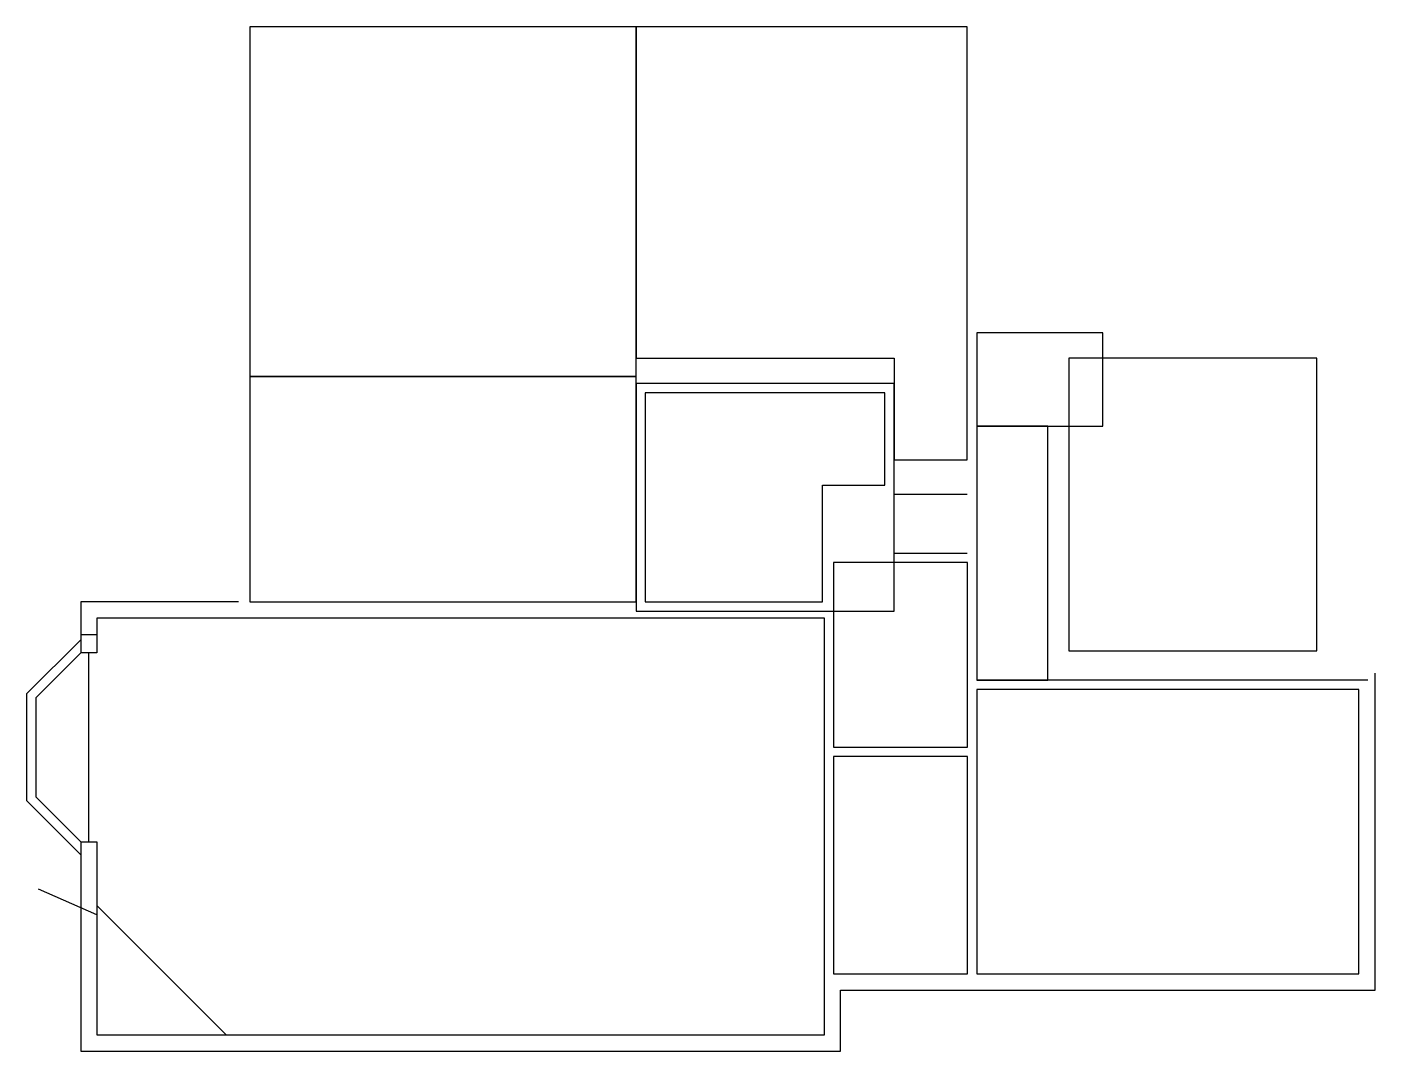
# Model space of a CAD drawing. Header units: inches. Extents: x -625442 to 34963, y -27993 to 66986.
# Drawn here: x -1305 to -642, y 3243 to 3747 of the extents above; entities that cross this region are included whole.
import ezdxf

# ---------------------------------------------------------------- set-up
doc = ezdxf.new("R2010")
doc.units = ezdxf.units.IN
doc.header["$LTSCALE"] = 0.5
doc.header["$MEASUREMENT"] = 0
doc.layers.add('P-WALL', color=90, linetype='Continuous')

msp = doc.modelspace()

# ---------------------------------------------------------------- linework, layer by layer
at = {"layer": 'P-WALL'}
for p, q in [((-878.56731, 3516.64352), (-842.56731, 3516.64352)), ((-878.56731, 3487.64352), (-842.56731, 3487.64352)), ((-1201.15443, 3463.64352), (-1278.87312, 3463.64352)), ((-1278.87312, 3463.64352), (-1278.87312, 3438.64352)), ((-1270.87312, 3455.64352), (-1270.87312, 3438.64352)), ((-1278.87312, 3445.00748), (-1305.3051, 3418.5755)), ((-1278.87312, 3447.64352), (-1270.87312, 3447.64352)), ((-1278.87312, 3438.64352), (-1300.8051, 3416.71154)), ((-1270.87312, 3438.64352), (-1278.87312, 3438.64352)), ((-1274.87312, 3345.64352), (-1274.87312, 3438.64352)), ((-645.37312, 3425.14352), (-837.87312, 3425.14352)), ((-641.87312, 3272.64352), (-641.87312, 3428.64352)), ((-1305.3051, 3365.71154), (-1305.3051, 3418.5755)), ((-1300.8051, 3367.5755), (-1300.8051, 3416.71154)), ((-1278.87312, 3339.27956), (-1305.3051, 3365.71154)), ((-1278.87312, 3345.64352), (-1300.8051, 3367.5755)), ((-1278.87312, 3345.64352), (-1278.87312, 3242.64352)), ((-1278.87312, 3345.64352), (-1270.87312, 3345.64352)), ((-1270.87312, 3345.64352), (-1270.87312, 3309.64352)), ((-1270.87312, 3309.64352), (-1299.64438, 3322.36513)), ((-1207.23351, 3250.64352), (-1270.87312, 3314.28313)), ((-904.87312, 3272.64352), (-641.87312, 3272.64352)), ((-904.87312, 3242.64352), (-904.87312, 3272.64352)), ((-1278.87312, 3242.64352), (-904.87312, 3242.64352))]:
    msp.add_line(p, q, dxfattribs=at)
for points in [[(-1195.56731, 3574.64352), (-1005.56731, 3574.64352), (-1005.56731, 3746.64352), (-1195.56731, 3746.64352)], [(-842.56731, 3746.64352), (-1005.56731, 3746.64352), (-1005.56731, 3583.64352), (-878.56731, 3583.64352), (-878.56731, 3533.64352), (-842.56731, 3533.64352)], [(-837.87312, 3550.14352), (-775.87312, 3550.14352), (-775.87312, 3596.14352), (-837.87312, 3596.14352)], [(-792.56731, 3439.56834), (-670.56731, 3439.56834), (-670.56731, 3583.56834), (-792.56731, 3583.56834)], [(-1195.56731, 3463.64352), (-1005.56731, 3463.64352), (-1005.56731, 3574.64352), (-1195.56731, 3574.64352)], [(-1005.56731, 3459.14352), (-878.56731, 3459.14352), (-878.56731, 3571.14352), (-1005.56731, 3571.14352)], [(-1001.06731, 3463.64352), (-913.85701, 3463.64352), (-913.85701, 3521.14352), (-883.06731, 3521.14352), (-883.06731, 3566.64352), (-1001.06731, 3566.64352)], [(-837.87312, 3425.14352), (-802.87312, 3425.14352), (-802.87312, 3550.14352), (-837.87312, 3550.14352)], [(-908.37312, 3392.14352), (-842.37312, 3392.14352), (-842.37312, 3483.14352), (-908.37312, 3483.14352)], [(-837.87312, 3280.64352), (-649.87312, 3280.64352), (-649.87312, 3420.64352), (-837.87312, 3420.64352)], [(-908.37312, 3280.64352), (-842.37312, 3280.64352), (-842.37312, 3387.64352), (-908.37312, 3387.64352)]]:
    msp.add_lwpolyline(points, close=True, dxfattribs=at)
msp.add_lwpolyline([(-1270.87312, 3345.64352), (-1270.87312, 3250.64352), (-912.87312, 3250.64352), (-912.87312, 3455.64352), (-1270.87312, 3455.64352), (-1270.87312, 3438.64352)], dxfattribs=at)

doc.saveas('drawing.dxf')
